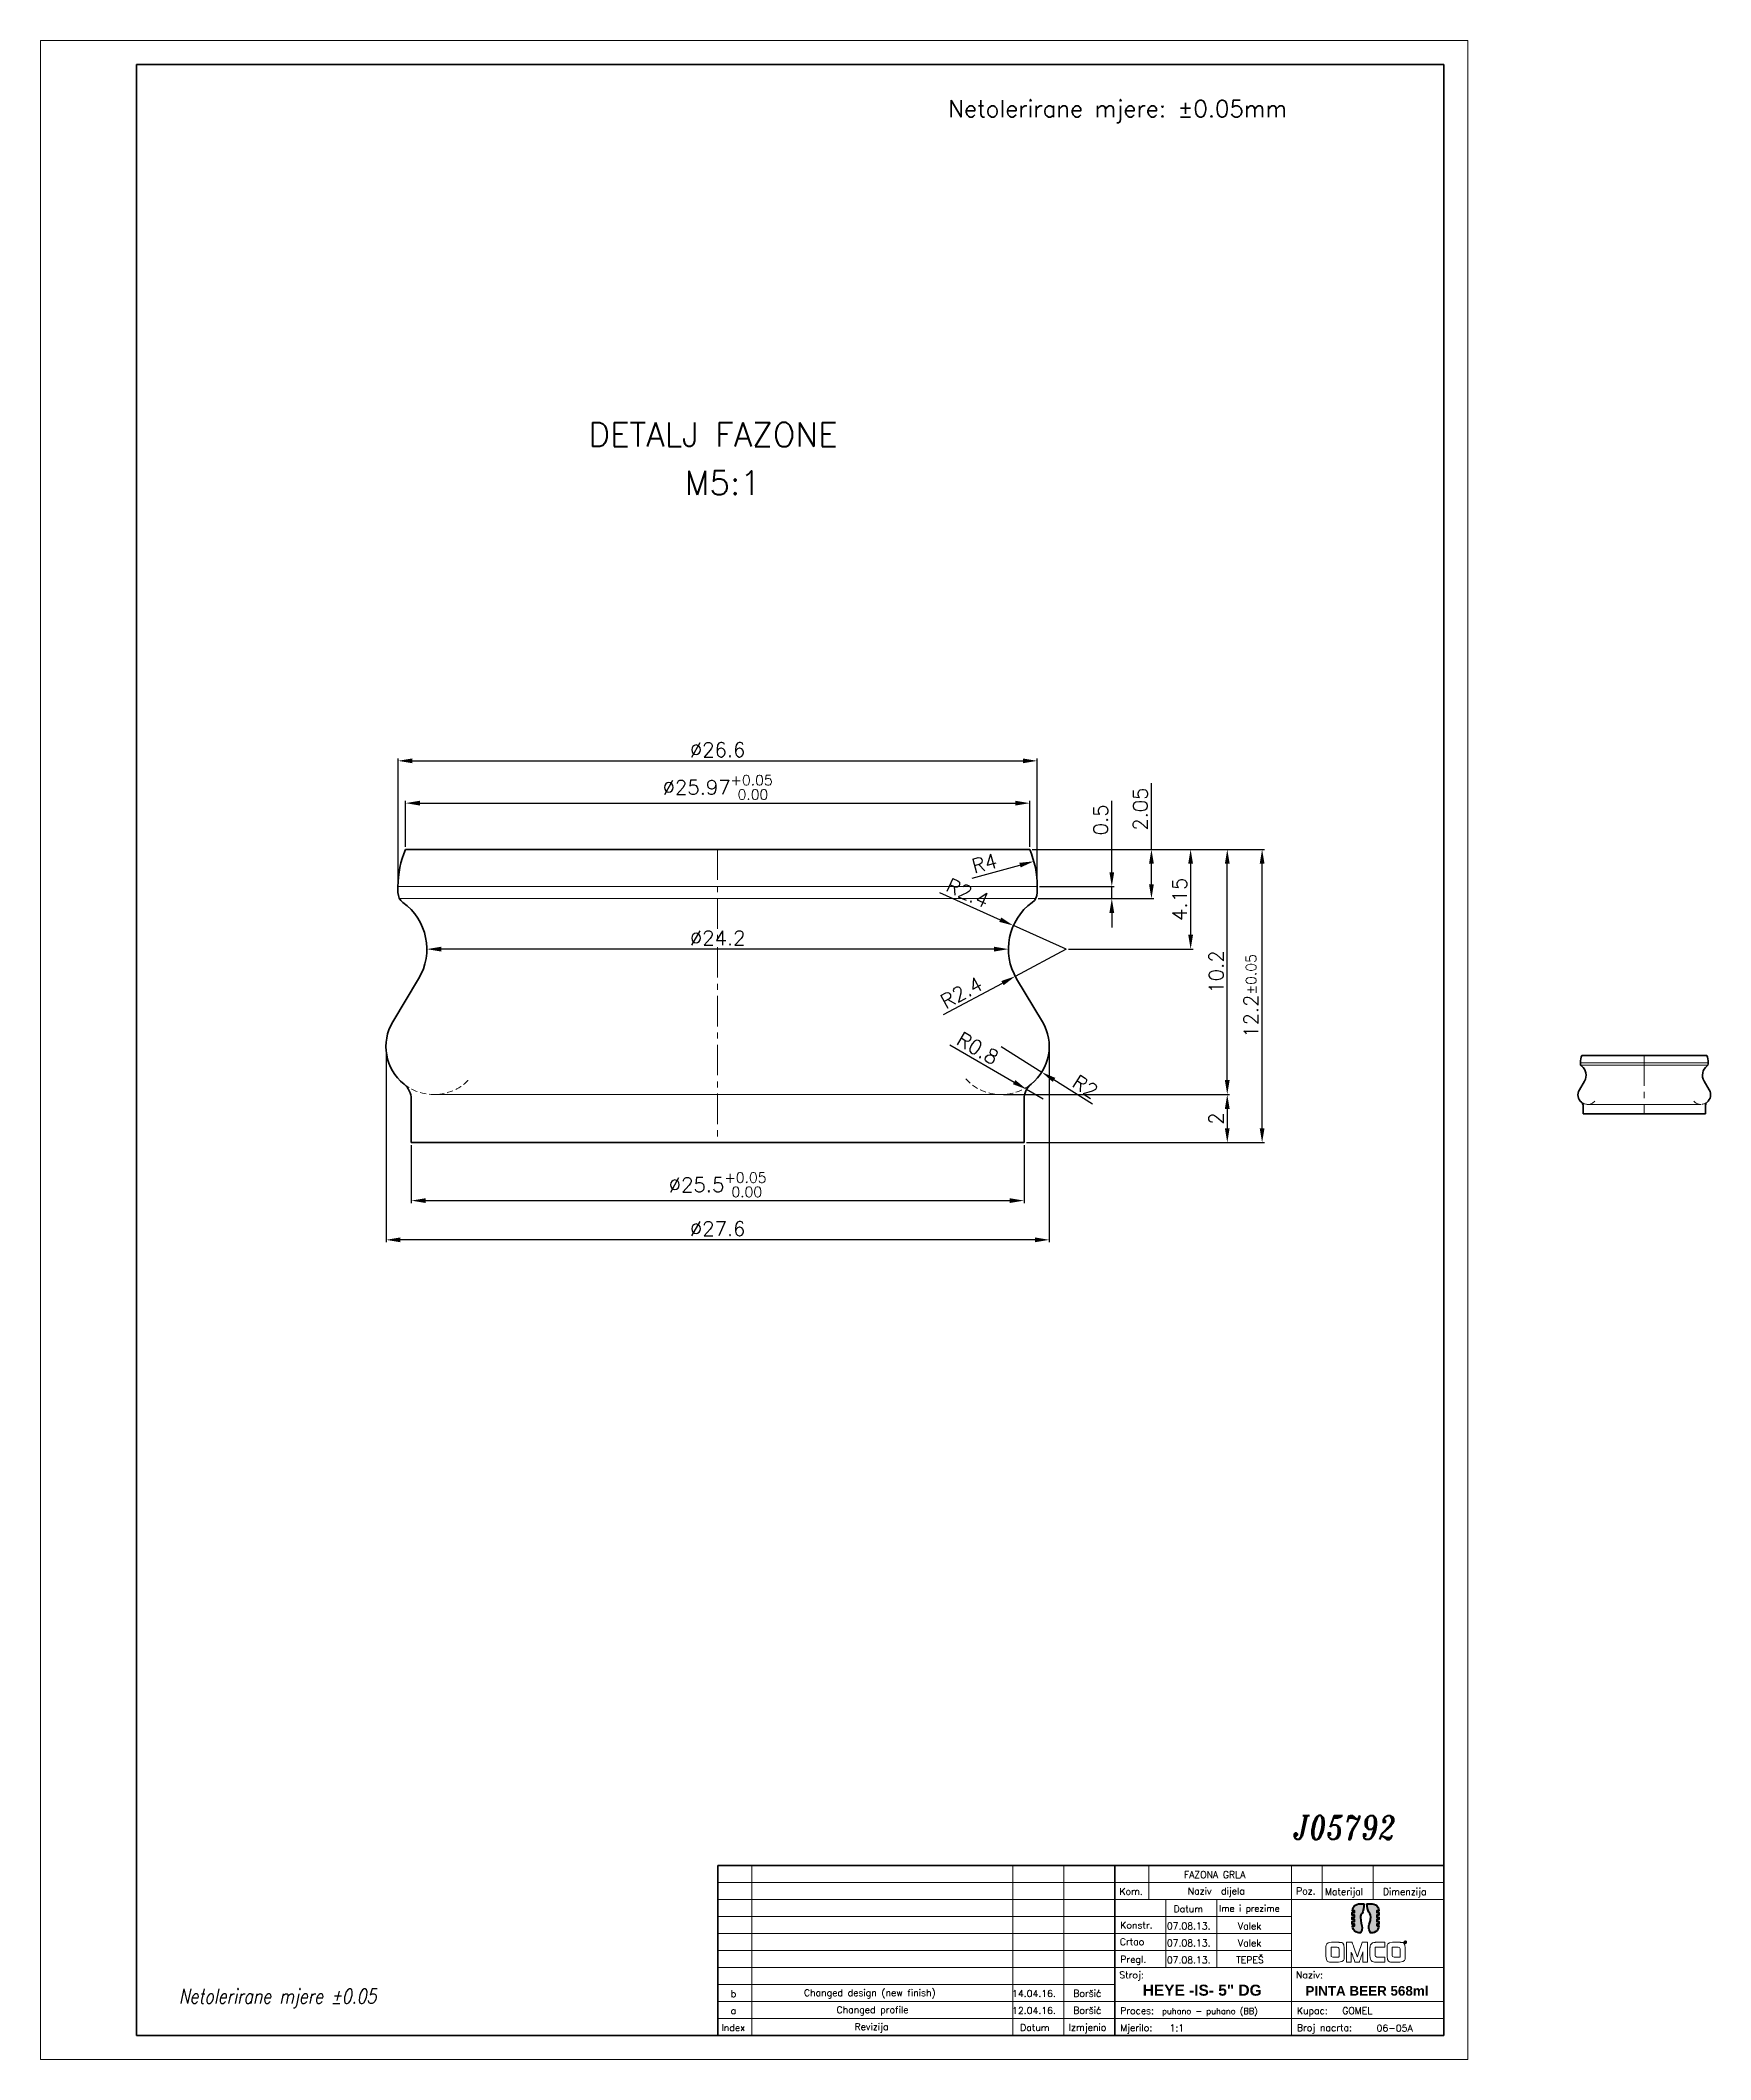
# Model space of a CAD drawing. Extents: x 678 to 1025, y 7 to 427.
import ezdxf

# ---------------------------------------------------------------- set-up
doc = ezdxf.new("R2010")
doc.units = 0
doc.header["$LTSCALE"] = 0.2
doc.linetypes.add('CENTER', pattern=[50.8, 31.75, -6.35, 6.35, -6.35])
doc.linetypes.add('HIDDEN', pattern=[9.525, 6.35, -3.175])
doc.layers.get('0').update_dxf_attribs({"linetype": 'CONTINUOUS', "lineweight": 15})
doc.layers.get('DEFPOINTS').update_dxf_attribs({"linetype": 'CONTINUOUS'})
for name, color, linetype, lineweight in [('1', 1, 'CENTER', 15), ('2', 2, 'HIDDEN', 15), ('3', 3, 'CONTINUOUS', 35), ('4', 5, 'CONTINUOUS', 50), ('8', 250, 'CONTINUOUS', 15)]:
    doc.layers.add(name, color=color, linetype=linetype, lineweight=lineweight)
doc.styles.add('ITALICT', font='ITALICT.shx', dxfattribs={"width": 0.8, "height": 2.5})
doc.styles.add('ROMANS', font='romans.shx')
doc.dimstyles.new('MD1', dxfattribs={"dimtxt": 3, "dimasz": 3, "dimexe": 0.5, "dimexo": 0.5, "dimgap": 0.8, "dimtad": 1, "dimlfac": 0.2, "dimzin": 9, "dimdsep": 46, "dimtxsty": 'ROMANS', "dimcen": 1, "dimclrt": 256, "dimadec": 1, "dimazin": 2, "dimtfac": 1, "dimtmove": 0, "dimatfit": 3, "dimfxl": 1, "dimtolj": 1, "dimtzin": 0, "dimarcsym": 0})
doc.dimstyles.new('MD1$4', dxfattribs={"dimtxt": 3, "dimasz": 3, "dimexe": 0.5, "dimexo": 0.5, "dimgap": 0.8, "dimtad": 1, "dimlfac": 0.2, "dimzin": 9, "dimdsep": 46, "dimtxsty": 'ROMANS', "dimcen": 1, "dimclrt": 256, "dimadec": 1, "dimazin": 2, "dimtfac": 1, "dimtmove": 0, "dimatfit": 3, "dimfxl": 1, "dimtolj": 1, "dimtzin": 0, "dimarcsym": 0})

msp = doc.modelspace()

# ---------------------------------------------------------------- texts
at = {"style": 'ROMANS'}
for s, height, p in [('Netolerirane mjere: %%p0.05mm', 3.5, (866.619, 410.801)), ('DETALJ FAZONE', 5, (791.746, 342.272)), ('M5:1', 5, (811.772, 332.223)), ('Kom.', 1.414, (902.231, 41.031)), ('FAZONA GRLA', 1.414, (915.628, 44.52)), ('Naziv  dijela', 1.414, (916.444, 41.108)), ('Poz.', 1.414, (938.991, 41.134)), ('Materijal', 1.414, (944.984, 40.977)), ('Dimenzija', 1.414, (957.031, 40.98)), ('Datum', 1.414, (913.501, 37.401)), ('Ime i prezime', 1.3433, (922.949, 37.534)), ('Konstr.', 1.414, (902.402, 34.018)), ('07.08.13.', 1.414, (912.096, 33.855)), ('Valek', 1.414, (926.89, 33.855)), ('Crtao', 1.414, (902.308, 30.565)), ('07.08.13.', 1.414, (912.096, 30.32)), ('Valek', 1.414, (926.89, 30.32)), ('Pregl.', 1.414, (902.402, 26.925)), ('07.08.13.', 1.414, (912.096, 26.785)), ('TEPEŠ', 1.414, (926.497, 26.803)), ('b', 1.414, (821.361, 19.781)), ('Changed design (new finish)', 1.414, (836.593, 19.955)), ('14.04.16.', 1.414, (879.901, 19.793)), ('Boršić', 1.414, (892.623, 19.834)), ('Stroj:', 1.414, (902.209, 23.667)), ('Naziv:', 1.414, (938.973, 23.667)), ('a', 1.414, (821.361, 16.246)), ('Changed profile', 1.414, (843.366, 16.42)), ('12.04.16.', 1.414, (879.901, 16.258)), ('Boršić', 1.414, (892.623, 16.299)), ('Proces:', 1.414, (902.381, 16.215)), ('puhano - puhano (BB)', 1.25, (911.081, 16.234)), ('Kupac:', 1.414, (939.145, 16.215)), ('GOMEL', 1.414, (948.595, 16.227)), ('Index', 1.414, (819.434, 12.711)), ('Revizija', 1.414, (847.11, 12.885)), ('Datum', 1.414, (881.571, 12.723)), ('Izmjenio', 1.414, (891.69, 12.764)), ('Mjerilo:', 1.414, (902.381, 12.68)), ('1:1', 1.414, (912.649, 12.626)), ('Broj nacrta:', 1.414, (939.154, 12.678)), ('06-05A', 1.414, (955.728, 12.596))]:
    msp.add_text(s, height=height, dxfattribs=at).set_placement(p)
at = {"style": 'ITALICT', "width": 0.8}
for s, height, p in [('J05792', 5, (938.499, 52.509)), ('Netolerirane mjere %%P0.05', 3, (706.5, 18.448))]:
    msp.add_text(s, height=height, dxfattribs=at).set_placement(p)
at = {"attachment_point": 1, "style": 'ROMANS'}
for s, insert, char_height, width in [('{\\fArial|b1|i0|c238|p34;HEYE -IS- 5" DG}', (907.078, 22.35), 2.3, 46.27901), ('{\\fArial|b1|i0|c238|p34;PINTA BEER 568ml}', (940.921, 22.064), 2, 34.724)]:
    msp.add_mtext(s, dxfattribs=dict(at, insert=insert, char_height=char_height, width=width))

# ---------------------------------------------------------------- blocks, each defined once
blk = doc.blocks.new('*D2')
at = {"color": 0, "lineweight": -2, "transparency": 16777216}
for p, q in [((878.13, 207.49), (925.16, 207.49)), ((924.66, 204.49), (924.66, 200.49)), ((882.88, 197.49), (925.16, 197.49))]:
    blk.add_line(p, q, dxfattribs=at)
at = {"color": 0, "transparency": 16777216}
for points in [[(924.16, 204.49), (925.16, 204.49), (924.66, 207.49)], [(924.16, 200.49), (925.16, 200.49), (924.66, 197.49)]]:
    blk.add_solid(points, dxfattribs=at)
at = {"layer": 'DEFPOINTS', "color": 0, "transparency": 16777216}
for p in [(877.63, 207.49), (882.38, 197.49), (924.66, 197.49)]:
    blk.add_point(p, dxfattribs=at)
at = {"transparency": 16777216, "insert": (922.36, 202.49), "char_height": 3, "attachment_point": 5, "rotation": 90, "style": 'ROMANS'}
blk.add_mtext('\\A1;2', dxfattribs=at)
blk = doc.blocks.new('*D3')
at = {"color": 0, "lineweight": -2, "transparency": 16777216}
for p, q in [((884.06, 258.49), (925.16, 258.49)), ((924.66, 210.49), (924.66, 255.49)), ((878.13, 207.49), (925.16, 207.49))]:
    blk.add_line(p, q, dxfattribs=at)
at = {"color": 0, "transparency": 16777216}
for points in [[(924.16, 255.49), (925.16, 255.49), (924.66, 258.49)], [(924.16, 210.49), (925.16, 210.49), (924.66, 207.49)]]:
    blk.add_solid(points, dxfattribs=at)
at = {"layer": 'DEFPOINTS', "color": 0, "transparency": 16777216}
for p in [(883.56, 258.49), (924.66, 258.49), (877.63, 207.49)]:
    blk.add_point(p, dxfattribs=at)
at = {"transparency": 16777216, "insert": (922.36, 232.99), "char_height": 3, "attachment_point": 5, "rotation": 90, "style": 'ROMANS'}
blk.add_mtext('\\A1;10.2', dxfattribs=at)
blk = doc.blocks.new('*D4')
at = {"color": 0, "lineweight": -2, "transparency": 16777216}
for p, q in [((884.06, 258.49), (932.41, 258.49)), ((931.91, 200.49), (931.91, 255.49)), ((882.88, 197.49), (932.41, 197.49))]:
    blk.add_line(p, q, dxfattribs=at)
at = {"color": 0, "transparency": 16777216}
for points in [[(931.41, 255.49), (932.41, 255.49), (931.91, 258.49)], [(931.41, 200.49), (932.41, 200.49), (931.91, 197.49)]]:
    blk.add_solid(points, dxfattribs=at)
at = {"layer": 'DEFPOINTS', "color": 0, "transparency": 16777216}
for p in [(883.56, 258.49), (931.91, 258.49), (882.38, 197.49)]:
    blk.add_point(p, dxfattribs=at)
at = {"transparency": 16777216, "insert": (929.61, 227.99), "char_height": 3, "attachment_point": 5, "rotation": 90, "style": 'ROMANS'}
blk.add_mtext('\\A1;12.2{}{\\H0.71x;\\C3;%%p0.05}', dxfattribs=at)
blk = doc.blocks.new('*D5')
at = {"color": 0, "lineweight": -2, "transparency": 16777216}
for p, q in [((754.88, 196.99), (754.88, 184.93)), ((882.38, 196.99), (882.38, 184.93)), ((757.88, 185.43), (879.38, 185.43))]:
    blk.add_line(p, q, dxfattribs=at)
at = {"color": 0, "transparency": 16777216}
for points in [[(757.88, 185.93), (757.88, 184.93), (754.88, 185.43)], [(879.38, 185.93), (879.38, 184.93), (882.38, 185.43)]]:
    blk.add_solid(points, dxfattribs=at)
at = {"layer": 'DEFPOINTS', "color": 0, "transparency": 16777216}
for p in [(754.88, 197.49), (882.38, 197.49), (882.38, 185.43)]:
    blk.add_point(p, dxfattribs=at)
at = {"transparency": 16777216, "insert": (818.63, 188.72), "char_height": 3, "attachment_point": 5, "style": 'ROMANS'}
blk.add_mtext('\\A1;%%c25.5{}{\\H0.71x;\\C3;\\S+0.05^  0.00;}', dxfattribs=at)
blk = doc.blocks.new('*D6')
at = {"color": 0, "lineweight": -2, "transparency": 16777216}
for p, q in [((749.63, 216.99), (749.63, 176.77)), ((887.63, 216.99), (887.63, 176.77)), ((884.63, 177.27), (752.63, 177.27))]:
    blk.add_line(p, q, dxfattribs=at)
at = {"color": 0, "transparency": 16777216}
for points in [[(752.63, 177.77), (752.63, 176.77), (749.63, 177.27)], [(884.63, 177.77), (884.63, 176.77), (887.63, 177.27)]]:
    blk.add_solid(points, dxfattribs=at)
at = {"layer": 'DEFPOINTS', "color": 0, "transparency": 16777216}
for p in [(749.63, 217.49), (887.63, 217.49), (749.63, 177.27)]:
    blk.add_point(p, dxfattribs=at)
at = {"transparency": 16777216, "insert": (818.63, 179.57), "char_height": 3, "attachment_point": 5, "style": 'ROMANS'}
blk.add_mtext('\\A1;%%c27.6', dxfattribs=at)
blk = doc.blocks.new('*D7')
at = {"color": 0, "lineweight": -2, "transparency": 16777216}
for p, q in [((752.13, 251.24), (752.13, 277.4)), ((885.13, 251.24), (885.13, 277.4)), ((755.13, 276.9), (882.13, 276.9))]:
    blk.add_line(p, q, dxfattribs=at)
at = {"color": 0, "transparency": 16777216}
for points in [[(755.13, 277.4), (755.13, 276.4), (752.13, 276.9)], [(882.13, 277.4), (882.13, 276.4), (885.13, 276.9)]]:
    blk.add_solid(points, dxfattribs=at)
at = {"layer": 'DEFPOINTS', "color": 0, "transparency": 16777216}
for p in [(885.13, 276.9), (752.13, 250.74), (885.13, 250.74)]:
    blk.add_point(p, dxfattribs=at)
at = {"transparency": 16777216, "insert": (818.63, 279.2), "char_height": 3, "attachment_point": 5, "style": 'ROMANS'}
blk.add_mtext('\\A1;%%c26.6', dxfattribs=at)
blk = doc.blocks.new('*D8')
at = {"color": 0, "lineweight": -2, "transparency": 16777216}
for p, q in [((753.69, 258.99), (753.69, 268.6)), ((756.69, 268.1), (880.56, 268.1)), ((883.56, 258.99), (883.56, 268.6))]:
    blk.add_line(p, q, dxfattribs=at)
at = {"color": 0, "transparency": 16777216}
for points in [[(756.69, 268.6), (756.69, 267.6), (753.69, 268.1)], [(880.56, 268.6), (880.56, 267.6), (883.56, 268.1)]]:
    blk.add_solid(points, dxfattribs=at)
at = {"layer": 'DEFPOINTS', "color": 0, "transparency": 16777216}
for p in [(883.56, 268.1), (753.69, 258.49), (883.56, 258.49)]:
    blk.add_point(p, dxfattribs=at)
at = {"transparency": 16777216, "insert": (818.63, 271.39), "char_height": 3, "attachment_point": 5, "style": 'ROMANS'}
blk.add_mtext('\\A1;%%c25.97{}{\\H0.71x;\\C3;\\S+0.05^  0.00;}', dxfattribs=at)
blk = doc.blocks.new('*D9')
at = {"color": 0, "lineweight": -2, "transparency": 16777216}
blk.add_line((876.13, 237.74), (761.13, 237.74), dxfattribs=at)
at = {"color": 0, "transparency": 16777216}
for points in [[(761.13, 238.24), (761.13, 237.24), (758.13, 237.74)], [(876.13, 238.24), (876.13, 237.24), (879.13, 237.74)]]:
    blk.add_solid(points, dxfattribs=at)
at = {"layer": 'DEFPOINTS', "color": 0, "transparency": 16777216}
for p in [(758.13, 237.74), (758.13, 237.74), (879.13, 237.74)]:
    blk.add_point(p, dxfattribs=at)
at = {"transparency": 16777216, "insert": (818.63, 240.04), "char_height": 3, "attachment_point": 5, "style": 'ROMANS'}
blk.add_mtext('\\A1;%%c24.2', dxfattribs=at)
blk = doc.blocks.new('*D10')
at = {"color": 0, "lineweight": -2, "transparency": 16777216}
for p, q in [((908.89, 258.49), (908.89, 272.23)), ((884.06, 258.49), (909.39, 258.49)), ((908.89, 251.24), (908.89, 255.49)), ((885.29, 248.24), (909.39, 248.24))]:
    blk.add_line(p, q, dxfattribs=at)
at = {"color": 0, "transparency": 16777216}
for points in [[(908.39, 255.49), (909.39, 255.49), (908.89, 258.49)], [(908.39, 251.24), (909.39, 251.24), (908.89, 248.24)]]:
    blk.add_solid(points, dxfattribs=at)
at = {"layer": 'DEFPOINTS', "color": 0, "transparency": 16777216}
for p in [(883.56, 258.49), (884.79, 248.24), (908.89, 248.24)]:
    blk.add_point(p, dxfattribs=at)
at = {"transparency": 16777216, "insert": (906.59, 266.86), "char_height": 3, "attachment_point": 5, "rotation": 90, "style": 'ROMANS'}
blk.add_mtext('\\A1;2.05', dxfattribs=at)
blk = doc.blocks.new('*D11')
at = {"color": 0, "lineweight": -2, "transparency": 16777216}
for p, q in [((900.64, 253.74), (900.64, 268.57)), ((885.29, 248.24), (901.14, 248.24)), ((885.63, 250.74), (901.14, 250.74)), ((900.64, 248.24), (900.64, 250.74)), ((900.64, 245.24), (900.64, 242.24))]:
    blk.add_line(p, q, dxfattribs=at)
at = {"color": 0, "transparency": 16777216}
for points in [[(900.14, 253.74), (901.14, 253.74), (900.64, 250.74)], [(900.14, 245.24), (901.14, 245.24), (900.64, 248.24)]]:
    blk.add_solid(points, dxfattribs=at)
at = {"layer": 'DEFPOINTS', "color": 0, "transparency": 16777216}
for p in [(884.79, 248.24), (885.13, 250.74), (900.64, 248.24)]:
    blk.add_point(p, dxfattribs=at)
at = {"transparency": 16777216, "insert": (898.34, 264.62), "char_height": 3, "attachment_point": 5, "rotation": 90, "style": 'ROMANS'}
blk.add_mtext('\\A1;0.5', dxfattribs=at)
blk = doc.blocks.new('*D12')
at = {"color": 0, "lineweight": -2, "transparency": 16777216}
for p, q in [((884.06, 258.49), (917.54, 258.49)), ((917.04, 255.49), (917.04, 240.74)), ((891.63, 237.74), (917.54, 237.74))]:
    blk.add_line(p, q, dxfattribs=at)
at = {"color": 0, "transparency": 16777216}
for points in [[(916.54, 255.49), (917.54, 255.49), (917.04, 258.49)], [(916.54, 240.74), (917.54, 240.74), (917.04, 237.74)]]:
    blk.add_solid(points, dxfattribs=at)
at = {"layer": 'DEFPOINTS', "color": 0, "transparency": 16777216}
for p in [(883.56, 258.49), (891.13, 237.74), (917.04, 237.74)]:
    blk.add_point(p, dxfattribs=at)
at = {"transparency": 16777216, "insert": (914.74, 248.11), "char_height": 3, "attachment_point": 5, "rotation": 90, "style": 'ROMANS'}
blk.add_mtext('\\A1;4.15', dxfattribs=at)
blk = doc.blocks.new('*D13')
at = {"color": 0, "lineweight": -2, "transparency": 16777216}
for p, q in [((891.13, 237.74), (880.54, 232.08)), ((865.65, 224.12), (877.9, 230.67))]:
    blk.add_line(p, q, dxfattribs=at)
at = {"color": 0, "transparency": 16777216}
blk.add_solid([(877.66, 231.11), (878.13, 230.23), (880.54, 232.08)], dxfattribs=at)
at = {"layer": 'DEFPOINTS', "color": 0, "transparency": 16777216}
for p in [(891.13, 237.74), (880.54, 232.08)]:
    blk.add_point(p, dxfattribs=at)
at = {"transparency": 16777216, "insert": (869.37, 228.71), "char_height": 3, "attachment_point": 5, "rotation": 28.1319, "style": 'ROMANS'}
blk.add_mtext('\\A1;R2.4', dxfattribs=at)
blk = doc.blocks.new('*D14')
at = {"color": 0, "lineweight": -2, "transparency": 16777216}
for p, q in [((864.76, 249.53), (877.43, 243.86)), ((891.13, 237.74), (880.17, 242.64))]:
    blk.add_line(p, q, dxfattribs=at)
at = {"color": 0, "transparency": 16777216}
blk.add_solid([(877.64, 244.32), (877.23, 243.41), (880.17, 242.64)], dxfattribs=at)
at = {"layer": 'DEFPOINTS', "color": 0, "transparency": 16777216}
for p in [(880.17, 242.64), (891.13, 237.74)]:
    blk.add_point(p, dxfattribs=at)
at = {"transparency": 16777216, "insert": (870.66, 249.41), "char_height": 3, "attachment_point": 5, "rotation": 335.9111, "style": 'ROMANS'}
blk.add_mtext('\\A1;R2.4', dxfattribs=at)
blk = doc.blocks.new('*D15')
at = {"color": 0, "lineweight": -2, "transparency": 16777216}
blk.add_line((871.56, 252.49), (881.53, 255.21), dxfattribs=at)
at = {"color": 0, "transparency": 16777216}
blk.add_solid([(881.4, 255.69), (881.66, 254.73), (884.42, 256)], dxfattribs=at)
at = {"layer": 'DEFPOINTS', "color": 0, "transparency": 16777216}
for p in [(884.42, 256), (865.13, 250.74)]:
    blk.add_point(p, dxfattribs=at)
at = {"transparency": 16777216, "insert": (874.14, 255.58), "char_height": 3, "attachment_point": 5, "rotation": 15.2411, "style": 'ROMANS'}
blk.add_mtext('\\A1;R4', dxfattribs=at)
blk = doc.blocks.new('*D16')
at = {"color": 0, "lineweight": -2, "transparency": 16777216}
for p, q in [((877.63, 217.49), (886.08, 212.14)), ((896.61, 205.49), (888.61, 210.54))]:
    blk.add_line(p, q, dxfattribs=at)
at = {"color": 0, "transparency": 16777216}
blk.add_solid([(888.88, 210.96), (888.35, 210.12), (886.08, 212.14)], dxfattribs=at)
at = {"layer": 'DEFPOINTS', "color": 0, "transparency": 16777216}
for p in [(877.63, 217.49), (886.08, 212.14)]:
    blk.add_point(p, dxfattribs=at)
at = {"transparency": 16777216, "insert": (895.11, 209.15), "char_height": 3, "attachment_point": 5, "rotation": 327.6882, "style": 'ROMANS'}
blk.add_mtext('\\A1;R2', dxfattribs=at)
blk = doc.blocks.new('*D17')
at = {"color": 0, "lineweight": -2, "transparency": 16777216}
for p, q in [((866.95, 217.82), (880.32, 210.07)), ((886.38, 206.56), (882.92, 208.57))]:
    blk.add_line(p, q, dxfattribs=at)
at = {"color": 0, "transparency": 16777216}
blk.add_solid([(880.57, 210.5), (880.07, 209.64), (882.92, 208.57)], dxfattribs=at)
at = {"layer": 'DEFPOINTS', "color": 0, "transparency": 16777216}
for p in [(882.92, 208.57), (886.38, 206.56)]:
    blk.add_point(p, dxfattribs=at)
at = {"transparency": 16777216, "insert": (872.75, 217.11), "char_height": 3, "attachment_point": 5, "rotation": 329.9053, "style": 'ROMANS'}
blk.add_mtext('\\A1;R0.8', dxfattribs=at)

# ---------------------------------------------------------------- dimensions: what is measured, and where the dimension line sits
for base, p1, p2, text, override, picture, middle in [((885.126, 276.898), (752.126, 250.739), (885.126, 250.739), '%%c<>', {"dimdec": 1}, '*D7', (818.626, 279.198)), ((883.5637, 268.1047), (753.6889, 258.4892), (883.5637, 258.4892), '<>{}{\\H0.71x;\\C3;\\S+0.05^  0.00;}', {"dimpost": '%%c<>', "dimtp": 0.05, "dimtm": 0}, '*D8', (818.6263, 271.3897)), ((749.626, 177.274), (887.626, 217.489), (749.626, 217.489), '%%c<>', {"dimdec": 1}, '*D6', (818.626, 179.574)), ((882.376, 185.434), (754.876, 197.489), (882.376, 197.489), '%%c<>{}{\\H0.71x;\\C3;\\S+0.05^  0.00;}', {"dimtp": 0.05, "dimtm": 0}, '*D5', (818.626, 188.719))]:
    dim = msp.add_linear_dim(base=base, p1=p1, p2=p2, text=text, dimstyle='MD1', override=override)
    dim.commit()
    dim.dimension.update_dxf_attribs({"geometry": picture, "text_midpoint": middle})
for base, p1, picture, middle in [((908.89, 248.239), (883.564, 258.489), '*D10', (908.89, 266.861)), ((900.644, 248.239), (885.126, 250.739), '*D11', (900.644, 264.625))]:
    dim = msp.add_linear_dim(base=base, p1=p1, p2=(884.793, 248.239), angle=90, dimstyle='MD1')
    dim.commit()
    dim.dimension.update_dxf_attribs({"geometry": picture, "text_midpoint": middle, "dimtype": 160})
for center, mpoint, picture, middle in [((865.126, 250.739), (884.423, 255.997), '*D15', (874.744, 253.36)), ((886.376, 206.56), (882.916, 208.566), '*D17', (871.599, 215.125))]:
    dim = msp.add_radius_dim(center=center, mpoint=mpoint, dimstyle='MD1$4')
    dim.commit()
    dim.dimension.update_dxf_attribs({"geometry": picture, "text_midpoint": middle, "dimtype": 164})
for base, p2, override, picture, middle in [((924.66, 258.489), (883.564, 258.489), {"dimdec": 1, "dimtp": 0.05, "dimtm": 0}, '*D3', (922.36, 232.989)), ((924.66, 197.489), (882.376, 197.489), {"dimdec": 1, "dimtp": 0.05}, '*D2', (922.36, 202.489))]:
    dim = msp.add_linear_dim(base=base, p1=(877.626, 207.489), p2=p2, angle=90, dimstyle='MD1', override=override)
    dim.commit()
    dim.dimension.update_dxf_attribs({"geometry": picture, "text_midpoint": middle})
dim = msp.add_linear_dim(base=(931.913, 258.489), p1=(882.376, 197.489), p2=(883.564, 258.489), angle=90, text='<>{}{\\H0.71x;\\C3;%%p0.05}', dimstyle='MD1', override={"dimdec": 1, "dimtp": 0.05, "dimtm": 0.05})
dim.commit()
dim.dimension.update_dxf_attribs({"geometry": '*D4', "text_midpoint": (929.613, 227.989)})
dim = msp.add_linear_dim(base=(917.042, 237.739), p1=(883.564, 258.489), p2=(891.126, 237.739), angle=90, dimstyle='MD1')
dim.commit()
dim.dimension.update_dxf_attribs({"geometry": '*D12', "text_midpoint": (914.742, 248.114)})
for center, mpoint, picture, middle in [((891.126, 237.739), (880.171, 242.637), '*D14', (870.664, 249.407)), ((891.126, 237.739), (880.544, 232.081), '*D13', (869.368, 228.714)), ((877.626, 217.489), (886.078, 212.144), '*D16', (895.107, 209.155))]:
    dim = msp.add_radius_dim(center=center, mpoint=mpoint, dimstyle='MD1$4')
    dim.commit()
    dim.dimension.update_dxf_attribs({"geometry": picture, "text_midpoint": middle})
dim = msp.add_linear_dim(base=(758.126, 237.739), p1=(879.126, 237.739), p2=(758.126, 237.739), dimstyle='MD1', override={"dimpost": '%%c<>'})
dim.commit()
dim.dimension.update_dxf_attribs({"geometry": '*D9', "text_midpoint": (818.626, 240.039)})

# ---------------------------------------------------------------- hatches: boundary and pattern name
at = {"layer": '4'}
h = msp.add_hatch(color=142, dxfattribs=at)
edge = h.paths.add_edge_path()
edge.add_spline(control_points=[(950.69, 34.588), (950.69, 34.588), (950.69, 34.588), (950.69, 34.588), (950.69, 34.588), (950.847, 33.196), (952.077, 33.124), (952.259, 33.124), (952.259, 33.124), (952.259, 33.124), (952.395, 33.124), (952.395, 33.124), (952.395, 33.124), (953.041, 34.053), (952.391, 35.407), (952.391, 36.374), (952.391, 36.374), (952.391, 37.134), (953.06, 37.338), (953.133, 39.161), (953.133, 39.161), (952.361, 39.161), (952.361, 39.161), (952.361, 39.161), (951.058, 39.161), (950.761, 38.156), (950.693, 37.697)], knot_values=[0.8095238, 0.8095238, 0.8095238, 0.8095238, 0.8095238, 0.8095238, 0.8095238, 0.8095238, 0.8571429, 0.8571429, 0.8571429, 0.8571429, 0.9047619, 0.9047619, 0.9047619, 0.9047619, 0.952381, 0.952381, 0.952381, 0.952381, 1, 1, 1, 1.047619, 1.047619, 1.047619, 1.047619, 1.0952381, 1.0952381, 1.0952381, 1.0952381], degree=3, periodic=0)
edge.add_spline(control_points=[(950.693, 37.697), (950.693, 37.697), (951.135, 37.697), (951.135, 37.697)], knot_values=[0.0952381, 0.0952381, 0.0952381, 0.0952381, 0.1428571, 0.1428571, 0.1428571, 0.1428571], degree=3, periodic=0)
edge.add_spline(control_points=[(951.135, 37.697), (951.135, 37.697), (951.135, 37.697), (951.135, 37.697), (951.135, 37.697), (951.135, 37.697), (951.135, 37.328), (951.135, 37.328)], knot_values=[0.1428571, 0.1428571, 0.1428571, 0.1428571, 0.1428571, 0.1428571, 0.1428571, 0.1428571, 0.1904762, 0.1904762, 0.1904762, 0.1904762], degree=3, periodic=0)
edge.add_spline(control_points=[(951.135, 37.328), (951.135, 37.328), (951.135, 37.328), (951.135, 37.328), (951.135, 37.328), (951.135, 37.328), (950.673, 37.328), (950.673, 37.328)], knot_values=[0.1904762, 0.1904762, 0.1904762, 0.1904762, 0.1904762, 0.1904762, 0.1904762, 0.1904762, 0.2380952, 0.2380952, 0.2380952, 0.2380952], degree=3, periodic=0)
edge.add_spline(control_points=[(950.673, 37.328), (950.673, 37.328), (950.673, 37.328), (950.673, 37.328), (950.673, 37.328), (950.673, 37.328), (950.673, 36.784), (950.673, 36.784)], knot_values=[0.2380952, 0.2380952, 0.2380952, 0.2380952, 0.2380952, 0.2380952, 0.2380952, 0.2380952, 0.2857143, 0.2857143, 0.2857143, 0.2857143], degree=3, periodic=0)
edge.add_spline(control_points=[(950.673, 36.784), (950.673, 36.784), (950.673, 36.784), (950.673, 36.784), (950.673, 36.784), (950.673, 36.784), (951.135, 36.784), (951.135, 36.784)], knot_values=[0.2857143, 0.2857143, 0.2857143, 0.2857143, 0.2857143, 0.2857143, 0.2857143, 0.2857143, 0.3333333, 0.3333333, 0.3333333, 0.3333333], degree=3, periodic=0)
edge.add_spline(control_points=[(951.135, 36.784), (951.135, 36.784), (951.135, 36.784), (951.135, 36.784), (951.135, 36.784), (951.135, 36.784), (951.135, 36.414), (951.135, 36.414)], knot_values=[0.3333333, 0.3333333, 0.3333333, 0.3333333, 0.3333333, 0.3333333, 0.3333333, 0.3333333, 0.3809524, 0.3809524, 0.3809524, 0.3809524], degree=3, periodic=0)
edge.add_spline(control_points=[(951.135, 36.414), (951.135, 36.414), (951.135, 36.414), (951.135, 36.414), (951.135, 36.414), (951.135, 36.414), (950.673, 36.414), (950.673, 36.414)], knot_values=[0.3809524, 0.3809524, 0.3809524, 0.3809524, 0.3809524, 0.3809524, 0.3809524, 0.3809524, 0.4285714, 0.4285714, 0.4285714, 0.4285714], degree=3, periodic=0)
edge.add_spline(control_points=[(950.673, 36.414), (950.673, 36.414), (950.673, 36.414), (950.673, 36.414), (950.673, 36.414), (950.673, 36.414), (950.673, 35.871), (950.673, 35.871)], knot_values=[0.4285714, 0.4285714, 0.4285714, 0.4285714, 0.4285714, 0.4285714, 0.4285714, 0.4285714, 0.4761905, 0.4761905, 0.4761905, 0.4761905], degree=3, periodic=0)
edge.add_spline(control_points=[(950.673, 35.871), (950.673, 35.871), (950.673, 35.871), (950.673, 35.871), (950.673, 35.871), (950.673, 35.871), (951.135, 35.871), (951.135, 35.871)], knot_values=[0.4761905, 0.4761905, 0.4761905, 0.4761905, 0.4761905, 0.4761905, 0.4761905, 0.4761905, 0.5238095, 0.5238095, 0.5238095, 0.5238095], degree=3, periodic=0)
edge.add_spline(control_points=[(951.135, 35.871), (951.135, 35.871), (951.135, 35.871), (951.135, 35.871), (951.135, 35.871), (951.135, 35.871), (951.135, 35.501), (951.135, 35.501)], knot_values=[0.5238095, 0.5238095, 0.5238095, 0.5238095, 0.5238095, 0.5238095, 0.5238095, 0.5238095, 0.5714286, 0.5714286, 0.5714286, 0.5714286], degree=3, periodic=0)
edge.add_spline(control_points=[(951.135, 35.501), (951.135, 35.501), (951.135, 35.501), (951.135, 35.501), (951.135, 35.501), (951.135, 35.501), (950.673, 35.501), (950.673, 35.501)], knot_values=[0.5714286, 0.5714286, 0.5714286, 0.5714286, 0.5714286, 0.5714286, 0.5714286, 0.5714286, 0.6190476, 0.6190476, 0.6190476, 0.6190476], degree=3, periodic=0)
edge.add_spline(control_points=[(950.673, 35.501), (950.673, 35.501), (950.673, 35.501), (950.673, 35.501), (950.673, 35.501), (950.673, 35.501), (950.673, 34.958), (950.673, 34.958)], knot_values=[0.6190476, 0.6190476, 0.6190476, 0.6190476, 0.6190476, 0.6190476, 0.6190476, 0.6190476, 0.6666667, 0.6666667, 0.6666667, 0.6666667], degree=3, periodic=0)
edge.add_spline(control_points=[(950.673, 34.958), (950.673, 34.958), (950.673, 34.958), (950.673, 34.958), (950.673, 34.958), (950.673, 34.958), (951.135, 34.958), (951.135, 34.958)], knot_values=[0.6666667, 0.6666667, 0.6666667, 0.6666667, 0.6666667, 0.6666667, 0.6666667, 0.6666667, 0.7142857, 0.7142857, 0.7142857, 0.7142857], degree=3, periodic=0)
edge.add_spline(control_points=[(951.135, 34.958), (951.135, 34.958), (951.135, 34.958), (951.135, 34.958), (951.135, 34.958), (951.135, 34.958), (951.135, 34.588), (951.135, 34.588)], knot_values=[0.7142857, 0.7142857, 0.7142857, 0.7142857, 0.7142857, 0.7142857, 0.7142857, 0.7142857, 0.7619048, 0.7619048, 0.7619048, 0.7619048], degree=3, periodic=0)
edge.add_spline(control_points=[(951.135, 34.588), (951.135, 34.588), (951.135, 34.588), (951.135, 34.588), (951.135, 34.588), (951.135, 34.588), (950.69, 34.588), (950.69, 34.588)], knot_values=[0.7619048, 0.7619048, 0.7619048, 0.7619048, 0.7619048, 0.7619048, 0.7619048, 0.7619048, 0.8095238, 0.8095238, 0.8095238, 0.8095238], degree=3, periodic=0)
h = msp.add_hatch(color=253, dxfattribs=at)
edge = h.paths.add_edge_path()
edge.add_spline(control_points=[(955.757, 35.871), (955.757, 35.871), (955.757, 35.871), (955.757, 35.871), (955.757, 35.871), (955.757, 35.871), (956.219, 35.871), (956.219, 35.871)], knot_values=[0.2380952, 0.2380952, 0.2380952, 0.2380952, 0.2380952, 0.2380952, 0.2380952, 0.2380952, 0.2857143, 0.2857143, 0.2857143, 0.2857143], degree=3, periodic=0)
edge.add_spline(control_points=[(956.219, 35.871), (956.219, 35.871), (956.219, 35.871), (956.219, 35.871), (956.219, 35.871), (956.219, 35.871), (956.219, 36.414), (956.219, 36.414)], knot_values=[0.2857143, 0.2857143, 0.2857143, 0.2857143, 0.2857143, 0.2857143, 0.2857143, 0.2857143, 0.3333333, 0.3333333, 0.3333333, 0.3333333], degree=3, periodic=0)
edge.add_spline(control_points=[(956.219, 36.414), (956.219, 36.414), (956.219, 36.414), (956.219, 36.414), (956.219, 36.414), (956.219, 36.414), (955.757, 36.414), (955.757, 36.414)], knot_values=[0.3333333, 0.3333333, 0.3333333, 0.3333333, 0.3333333, 0.3333333, 0.3333333, 0.3333333, 0.3809524, 0.3809524, 0.3809524, 0.3809524], degree=3, periodic=0)
edge.add_spline(control_points=[(955.757, 36.414), (955.757, 36.414), (955.757, 36.414), (955.757, 36.414), (955.757, 36.414), (955.757, 36.414), (955.757, 36.784), (955.757, 36.784)], knot_values=[0.3809524, 0.3809524, 0.3809524, 0.3809524, 0.3809524, 0.3809524, 0.3809524, 0.3809524, 0.4285714, 0.4285714, 0.4285714, 0.4285714], degree=3, periodic=0)
edge.add_spline(control_points=[(955.757, 36.784), (955.757, 36.784), (955.757, 36.784), (955.757, 36.784), (955.757, 36.784), (955.757, 36.784), (956.219, 36.784), (956.219, 36.784)], knot_values=[0.4285714, 0.4285714, 0.4285714, 0.4285714, 0.4285714, 0.4285714, 0.4285714, 0.4285714, 0.4761905, 0.4761905, 0.4761905, 0.4761905], degree=3, periodic=0)
edge.add_spline(control_points=[(956.219, 36.784), (956.219, 36.784), (956.219, 36.784), (956.219, 36.784), (956.219, 36.784), (956.219, 36.784), (956.219, 37.328), (956.219, 37.328)], knot_values=[0.4761905, 0.4761905, 0.4761905, 0.4761905, 0.4761905, 0.4761905, 0.4761905, 0.4761905, 0.5238095, 0.5238095, 0.5238095, 0.5238095], degree=3, periodic=0)
edge.add_spline(control_points=[(956.219, 37.328), (956.219, 37.328), (956.219, 37.328), (956.219, 37.328), (956.219, 37.328), (956.219, 37.328), (955.757, 37.328), (955.757, 37.328)], knot_values=[0.5238095, 0.5238095, 0.5238095, 0.5238095, 0.5238095, 0.5238095, 0.5238095, 0.5238095, 0.5714286, 0.5714286, 0.5714286, 0.5714286], degree=3, periodic=0)
edge.add_spline(control_points=[(955.757, 37.328), (955.757, 37.328), (955.757, 37.328), (955.757, 37.328), (955.757, 37.328), (955.757, 37.328), (955.757, 37.697), (955.757, 37.697)], knot_values=[0.5714286, 0.5714286, 0.5714286, 0.5714286, 0.5714286, 0.5714286, 0.5714286, 0.5714286, 0.6190476, 0.6190476, 0.6190476, 0.6190476], degree=3, periodic=0)
edge.add_spline(control_points=[(955.757, 37.697), (955.757, 37.697), (955.757, 37.697), (955.757, 37.697), (955.757, 37.697), (955.757, 37.697), (956.201, 37.697), (956.201, 37.697)], knot_values=[0.6190476, 0.6190476, 0.6190476, 0.6190476, 0.6190476, 0.6190476, 0.6190476, 0.6190476, 0.6666667, 0.6666667, 0.6666667, 0.6666667], degree=3, periodic=0)
edge.add_spline(control_points=[(956.201, 37.697), (956.201, 37.697), (956.201, 37.697), (956.201, 37.697), (956.201, 37.697), (956.038, 39.081), (954.814, 39.161), (954.633, 39.161), (954.633, 39.161), (954.633, 39.161), (953.759, 39.161), (953.759, 39.161)], knot_values=[0.6666667, 0.6666667, 0.6666667, 0.6666667, 0.6666667, 0.6666667, 0.6666667, 0.6666667, 0.7142857, 0.7142857, 0.7142857, 0.7142857, 0.7619048, 0.7619048, 0.7619048, 0.7619048], degree=3, periodic=0)
edge.add_spline(control_points=[(953.759, 39.161), (953.759, 39.161), (953.759, 39.161), (953.759, 39.161), (953.759, 39.161), (953.832, 37.338), (954.501, 37.134), (954.501, 36.374), (954.501, 36.374), (954.501, 35.407), (953.851, 34.053), (954.497, 33.124), (954.497, 33.124), (954.497, 33.124), (954.541, 33.124), (954.541, 33.124), (954.541, 33.124), (955.844, 33.124), (956.135, 34.129), (956.2, 34.588)], knot_values=[0.7619048, 0.7619048, 0.7619048, 0.7619048, 0.7619048, 0.7619048, 0.7619048, 0.7619048, 0.8095238, 0.8095238, 0.8095238, 0.8095238, 0.8571429, 0.8571429, 0.8571429, 0.8571429, 0.9047619, 0.9047619, 0.9047619, 0.9047619, 0.952381, 0.952381, 0.952381, 0.952381], degree=3, periodic=0)
edge.add_spline(control_points=[(956.2, 34.588), (956.2, 34.588), (955.757, 34.588), (955.757, 34.588), (955.757, 34.588), (955.757, 34.958), (955.757, 34.958)], knot_values=[0.952381, 0.952381, 0.952381, 0.952381, 1, 1, 1, 1.047619, 1.047619, 1.047619, 1.047619], degree=3, periodic=0)
edge.add_spline(control_points=[(955.757, 34.958), (955.757, 34.958), (955.757, 34.958), (955.757, 34.958), (955.757, 34.958), (955.757, 34.958), (956.219, 34.958), (956.219, 34.958)], knot_values=[0.047619, 0.047619, 0.047619, 0.047619, 0.047619, 0.047619, 0.047619, 0.047619, 0.0952381, 0.0952381, 0.0952381, 0.0952381], degree=3, periodic=0)
edge.add_spline(control_points=[(956.219, 34.958), (956.219, 34.958), (956.219, 34.958), (956.219, 34.958), (956.219, 34.958), (956.219, 34.958), (956.219, 35.501), (956.219, 35.501)], knot_values=[0.0952381, 0.0952381, 0.0952381, 0.0952381, 0.0952381, 0.0952381, 0.0952381, 0.0952381, 0.1428571, 0.1428571, 0.1428571, 0.1428571], degree=3, periodic=0)
edge.add_spline(control_points=[(956.219, 35.501), (956.219, 35.501), (956.219, 35.501), (956.219, 35.501), (956.219, 35.501), (956.219, 35.501), (955.757, 35.501), (955.757, 35.501)], knot_values=[0.1428571, 0.1428571, 0.1428571, 0.1428571, 0.1428571, 0.1428571, 0.1428571, 0.1428571, 0.1904762, 0.1904762, 0.1904762, 0.1904762], degree=3, periodic=0)
edge.add_spline(control_points=[(955.757, 35.501), (955.757, 35.501), (955.757, 35.501), (955.757, 35.501), (955.757, 35.501), (955.757, 35.501), (955.757, 35.871), (955.757, 35.871)], knot_values=[0.1904762, 0.1904762, 0.1904762, 0.1904762, 0.1904762, 0.1904762, 0.1904762, 0.1904762, 0.2380952, 0.2380952, 0.2380952, 0.2380952], degree=3, periodic=0)

# ---------------------------------------------------------------- linework, layer by layer
at = {"linetype": 'ByBlock'}
for p, q in [((677.719, 6.758), (677.719, 426.758)), ((677.719, 426.758), (974.719, 426.758)), ((974.719, 6.758), (974.719, 426.758)), ((677.719, 6.758), (974.719, 6.758))]:
    msp.add_line(p, q, dxfattribs=at)
for p, q in [((825.715, 47.108), (825.715, 11.758)), ((880.042, 47.108), (880.042, 11.758)), ((890.647, 47.108), (890.647, 11.758)), ((908.322, 47.108), (908.322, 40.038)), ((938.016, 47.108), (938.016, 11.758)), ((944.379, 47.108), (944.379, 40.038)), ((954.984, 47.108), (954.984, 40.038)), ((818.645, 43.573), (969.719, 43.573)), ((969.719, 40.038), (818.645, 40.038)), ((911.857, 40.038), (911.857, 25.898)), ((922.462, 40.038), (922.462, 25.898)), ((818.645, 36.503), (938.016, 36.503)), ((818.645, 32.968), (938.016, 32.968)), ((818.645, 29.433), (938.016, 29.433)), ((818.645, 25.898), (969.719, 25.898)), ((901.252, 22.363), (818.645, 22.363)), ((818.645, 18.828), (969.719, 18.828)), ((818.645, 15.293), (969.719, 15.293))]:
    msp.add_line(p, q)
for points, knots in [([(947.837, 27.044), (947.837, 27.044), (946.284, 27.044), (946.284, 27.044), (946.284, 27.044), (946.151, 27.044), (945.204, 27.099), (945.204, 28.249), (945.204, 28.249), (945.204, 28.249), (945.204, 30.005), (945.204, 30.005), (945.204, 30.005), (945.204, 30.005), (945.204, 31.154), (946.353, 31.154), (946.353, 31.154), (946.353, 31.154), (947.9, 31.154), (947.9, 31.154), (947.9, 31.154), (948.032, 31.154), (948.98, 31.092), (948.98, 29.942), (948.98, 29.942), (948.98, 29.942), (948.98, 28.193), (948.98, 28.193), (948.98, 28.193), (948.98, 28.193), (948.987, 27.044), (947.837, 27.044)], [0, 0, 0, 0, 0.125, 0.125, 0.125, 0.1875, 0.25, 0.25, 0.25, 0.3125, 0.375, 0.375, 0.375, 0.4375, 0.5, 0.5, 0.5, 0.5625, 0.625, 0.625, 0.625, 0.6875, 0.75, 0.75, 0.75, 0.8125, 0.875, 0.875, 0.875, 0.9375, 1, 1, 1, 1]), ([(947.935, 29.705), (947.935, 29.705), (947.935, 30.179), (947.531, 30.179), (947.531, 30.179), (947.531, 30.179), (946.381, 30.179), (946.381, 30.179), (946.381, 30.179), (946.381, 30.179), (946.249, 30.172), (946.249, 30.04), (946.249, 30.04), (946.249, 30.04), (946.249, 28.556), (946.249, 28.556), (946.249, 28.556), (946.249, 28.556), (946.249, 28.089), (946.653, 28.089), (946.653, 28.089), (946.653, 28.089), (947.802, 28.089), (947.802, 28.089), (947.802, 28.089), (947.802, 28.089), (947.935, 28.089), (947.935, 28.221), (947.935, 28.221), (947.935, 28.221), (947.935, 29.705), (947.935, 29.705)], [0, 0, 0, 0, 0.125, 0.125, 0.125, 0.1875, 0.25, 0.25, 0.25, 0.3125, 0.375, 0.375, 0.375, 0.4375, 0.5, 0.5, 0.5, 0.5625, 0.625, 0.625, 0.625, 0.6875, 0.75, 0.75, 0.75, 0.8125, 0.875, 0.875, 0.875, 0.9375, 1, 1, 1, 1]), ([(952.896, 27.044), (952.896, 27.044), (952.896, 29.197), (952.896, 29.197), (952.896, 29.197), (952.896, 29.197), (952.143, 27.044), (952.143, 27.044), (952.143, 27.044), (952.143, 27.044), (951.237, 27.044), (951.237, 27.044), (951.237, 27.044), (951.237, 27.044), (950.471, 29.099), (950.471, 29.099), (950.471, 29.099), (950.471, 29.099), (950.471, 27.044), (950.471, 27.044), (950.471, 27.044), (950.471, 27.044), (949.502, 27.044), (949.502, 27.044), (949.502, 27.044), (949.502, 27.044), (949.502, 31.154), (949.502, 31.154), (949.502, 31.154), (949.502, 31.154), (950.624, 31.154), (950.624, 31.154), (950.624, 31.154), (950.624, 31.154), (951.704, 28.124), (951.704, 28.124), (951.704, 28.124), (951.704, 28.124), (952.735, 31.154), (952.735, 31.154), (952.735, 31.154), (952.735, 31.154), (953.836, 31.154), (953.836, 31.154), (953.836, 31.154), (953.836, 31.154), (953.836, 27.044), (953.836, 27.044), (953.836, 27.044), (953.836, 27.044), (952.896, 27.044), (952.896, 27.044)], [0, 0, 0, 0, 0.0769231, 0.0769231, 0.0769231, 0.1153846, 0.1538462, 0.1538462, 0.1538462, 0.1923077, 0.2307692, 0.2307692, 0.2307692, 0.2692308, 0.3076923, 0.3076923, 0.3076923, 0.3461538, 0.3846154, 0.3846154, 0.3846154, 0.4230769, 0.4615385, 0.4615385, 0.4615385, 0.5, 0.5384615, 0.5384615, 0.5384615, 0.5769231, 0.6153846, 0.6153846, 0.6153846, 0.6538462, 0.6923077, 0.6923077, 0.6923077, 0.7307692, 0.7692308, 0.7692308, 0.7692308, 0.8076923, 0.8461538, 0.8461538, 0.8461538, 0.8846154, 0.9230769, 0.9230769, 0.9230769, 0.9615385, 1, 1, 1, 1]), ([(957.459, 28.089), (957.459, 28.089), (955.808, 28.089), (955.808, 28.089), (955.808, 28.089), (955.404, 28.089), (955.404, 28.556), (955.404, 28.556), (955.404, 28.556), (955.404, 28.556), (955.404, 30.04), (955.404, 30.04), (955.404, 30.04), (955.404, 30.172), (955.536, 30.179), (955.536, 30.179), (955.536, 30.179), (955.536, 30.179), (957.459, 30.179), (957.459, 30.179), (957.459, 30.179), (957.459, 30.179), (957.459, 31.154), (957.459, 31.154), (957.459, 31.154), (957.459, 31.154), (955.508, 31.154), (955.508, 31.154), (955.508, 31.154), (954.359, 31.154), (954.359, 30.005), (954.359, 30.005), (954.359, 30.005), (954.359, 30.005), (954.359, 28.249), (954.359, 28.249), (954.359, 28.249), (954.359, 27.099), (955.306, 27.044), (955.439, 27.044), (955.439, 27.044), (955.439, 27.044), (957.459, 27.044), (957.459, 27.044), (957.459, 27.044), (957.459, 27.044), (957.459, 28.089), (957.459, 28.089)], [0, 0, 0, 0, 0.0833333, 0.0833333, 0.0833333, 0.125, 0.1666667, 0.1666667, 0.1666667, 0.2083333, 0.25, 0.25, 0.25, 0.2916667, 0.3333333, 0.3333333, 0.3333333, 0.375, 0.4166667, 0.4166667, 0.4166667, 0.4583333, 0.5, 0.5, 0.5, 0.5416667, 0.5833333, 0.5833333, 0.5833333, 0.625, 0.6666667, 0.6666667, 0.6666667, 0.7083333, 0.75, 0.75, 0.75, 0.7916667, 0.8333333, 0.8333333, 0.8333333, 0.875, 0.9166667, 0.9166667, 0.9166667, 0.9583333, 1, 1, 1, 1]), ([(960.546, 27.044), (960.546, 27.044), (958.992, 27.044), (958.992, 27.044), (958.992, 27.044), (958.86, 27.044), (957.912, 27.099), (957.912, 28.249), (957.912, 28.249), (957.912, 28.249), (957.912, 30.005), (957.912, 30.005), (957.912, 30.005), (957.912, 30.005), (957.912, 31.154), (959.062, 31.154), (959.062, 31.154), (959.062, 31.154), (960.609, 31.154), (960.609, 31.154), (960.609, 31.154), (960.741, 31.154), (961.688, 31.092), (961.688, 29.942), (961.688, 29.942), (961.688, 29.942), (961.688, 28.193), (961.688, 28.193), (961.688, 28.193), (961.688, 28.193), (961.695, 27.044), (960.546, 27.044)], [0, 0, 0, 0, 0.125, 0.125, 0.125, 0.1875, 0.25, 0.25, 0.25, 0.3125, 0.375, 0.375, 0.375, 0.4375, 0.5, 0.5, 0.5, 0.5625, 0.625, 0.625, 0.625, 0.6875, 0.75, 0.75, 0.75, 0.8125, 0.875, 0.875, 0.875, 0.9375, 1, 1, 1, 1]), ([(960.643, 29.705), (960.643, 29.705), (960.643, 30.179), (960.239, 30.179), (960.239, 30.179), (960.239, 30.179), (959.09, 30.179), (959.09, 30.179), (959.09, 30.179), (959.09, 30.179), (958.957, 30.172), (958.957, 30.04), (958.957, 30.04), (958.957, 30.04), (958.957, 28.556), (958.957, 28.556), (958.957, 28.556), (958.957, 28.556), (958.957, 28.089), (959.361, 28.089), (959.361, 28.089), (959.361, 28.089), (960.511, 28.089), (960.511, 28.089), (960.511, 28.089), (960.511, 28.089), (960.643, 28.089), (960.643, 28.221), (960.643, 28.221), (960.643, 28.221), (960.643, 29.705), (960.643, 29.705)], [0, 0, 0, 0, 0.125, 0.125, 0.125, 0.1875, 0.25, 0.25, 0.25, 0.3125, 0.375, 0.375, 0.375, 0.4375, 0.5, 0.5, 0.5, 0.5625, 0.625, 0.625, 0.625, 0.6875, 0.75, 0.75, 0.75, 0.8125, 0.875, 0.875, 0.875, 0.9375, 1, 1, 1, 1]), ([(961.705, 30.894), (961.552, 30.894), (961.428, 31.018), (961.428, 31.171), (961.428, 31.171), (961.428, 31.324), (961.552, 31.448), (961.705, 31.448), (961.705, 31.448), (961.858, 31.448), (961.982, 31.324), (961.982, 31.171), (961.982, 31.171), (961.982, 31.018), (961.858, 30.894), (961.705, 30.894)], [0, 0, 0, 0, 0.25, 0.25, 0.25, 0.375, 0.5, 0.5, 0.5, 0.625, 0.75, 0.75, 0.75, 0.875, 1, 1, 1, 1]), ([(961.705, 31.387), (961.586, 31.387), (961.489, 31.29), (961.489, 31.171), (961.489, 31.171), (961.489, 31.052), (961.586, 30.955), (961.705, 30.955), (961.705, 30.955), (961.824, 30.955), (961.921, 31.052), (961.921, 31.171), (961.921, 31.171), (961.921, 31.29), (961.824, 31.387), (961.705, 31.387)], [0, 0, 0, 0, 0.25, 0.25, 0.25, 0.375, 0.5, 0.5, 0.5, 0.625, 0.75, 0.75, 0.75, 0.875, 1, 1, 1, 1]), ([(961.768, 31.123), (961.768, 31.123), (961.825, 31.035), (961.825, 31.035), (961.825, 31.035), (961.825, 31.035), (961.749, 31.035), (961.749, 31.035), (961.749, 31.035), (961.749, 31.035), (961.701, 31.114), (961.701, 31.114), (961.701, 31.114), (961.701, 31.114), (961.67, 31.114), (961.67, 31.114), (961.67, 31.114), (961.67, 31.114), (961.67, 31.035), (961.67, 31.035), (961.67, 31.035), (961.67, 31.035), (961.602, 31.035), (961.602, 31.035), (961.602, 31.035), (961.602, 31.035), (961.602, 31.316), (961.602, 31.316), (961.602, 31.316), (961.602, 31.316), (961.724, 31.316), (961.724, 31.316), (961.724, 31.316), (961.747, 31.316), (961.831, 31.316), (961.831, 31.215), (961.831, 31.215), (961.831, 31.162), (961.799, 31.135), (961.768, 31.123)], [0, 0, 0, 0, 0.1, 0.1, 0.1, 0.15, 0.2, 0.2, 0.2, 0.25, 0.3, 0.3, 0.3, 0.35, 0.4, 0.4, 0.4, 0.45, 0.5, 0.5, 0.5, 0.55, 0.6, 0.6, 0.6, 0.65, 0.7, 0.7, 0.7, 0.75, 0.8, 0.8, 0.8, 0.85, 0.9, 0.9, 0.9, 0.95, 1, 1, 1, 1]), ([(961.707, 31.257), (961.707, 31.257), (961.67, 31.257), (961.67, 31.257), (961.67, 31.257), (961.67, 31.257), (961.67, 31.169), (961.67, 31.169), (961.67, 31.169), (961.67, 31.169), (961.707, 31.169), (961.707, 31.169), (961.707, 31.169), (961.743, 31.169), (961.758, 31.183), (961.758, 31.215), (961.758, 31.215), (961.758, 31.247), (961.743, 31.257), (961.707, 31.257)], [0, 0, 0, 0, 0.2, 0.2, 0.2, 0.3, 0.4, 0.4, 0.4, 0.5, 0.6, 0.6, 0.6, 0.7, 0.8, 0.8, 0.8, 0.9, 1, 1, 1, 1])]:
    msp.add_open_spline(points, degree=3, knots=knots)
at = {"layer": '1'}
for p, q in [((818.626, 258.489), (818.626, 197.489)), ((1011.429, 215.647), (1011.429, 203.447))]:
    msp.add_line(p, q, dxfattribs=at)
at = {"layer": '2'}
for centre, radius, start, end in [((759.626, 217.489), 10, 231.31781, 317.59292), ((877.626, 217.489), 10, 222.40708, 308.68219), ((999.629, 207.447), 2, 231.31781, 317.59292), ((1023.229, 207.447), 2, 222.40708, 308.68219)]:
    msp.add_arc(centre, radius, start, end, dxfattribs=at)
at = {"layer": '3', "linetype": 'ByBlock'}
for p, q in [((697.719, 11.758), (697.719, 421.758)), ((697.719, 421.758), (969.719, 421.758)), ((969.719, 11.758), (969.719, 421.758)), ((697.719, 11.758), (969.719, 11.758))]:
    msp.add_line(p, q, dxfattribs=at)
at = {"layer": '3'}
for p, q in [((818.626, 258.489), (753.689, 258.489)), ((818.626, 258.489), (883.564, 258.489)), ((752.126, 250.739), (752.126, 249.487)), ((885.126, 250.739), (885.126, 249.487)), ((756.413, 231.56), (751.054, 222.639)), ((880.84, 231.56), (886.199, 222.639)), ((1011.429, 215.647), (998.442, 215.647)), ((1011.429, 215.647), (1024.417, 215.647)), ((998.987, 210.261), (997.915, 208.477)), ((998.129, 214.097), (998.129, 213.847)), ((1023.872, 210.261), (1024.944, 208.477)), ((1024.729, 214.097), (1024.729, 213.847)), ((754.876, 197.489), (754.876, 206.56)), ((882.376, 197.489), (882.376, 206.56)), ((998.679, 203.447), (998.679, 205.261)), ((1011.429, 203.447), (998.679, 203.447)), ((1011.429, 203.447), (1024.179, 203.447)), ((1024.179, 203.447), (1024.179, 205.261)), ((818.626, 197.489), (754.876, 197.489)), ((818.626, 197.489), (882.376, 197.489)), ((818.645, 47.108), (818.645, 11.758)), ((818.645, 47.108), (969.719, 47.108)), ((901.252, 47.108), (901.252, 11.758)), ((969.719, 47.108), (969.719, 11.758)), ((818.645, 11.758), (969.719, 11.758)), ((818.645, 11.758), (969.719, 11.758))]:
    msp.add_line(p, q, dxfattribs=at)
for centre, radius, start, end in [((772.126, 250.739), 20, 157.20097, 180), ((865.126, 250.739), 20, 0, 22.79903), ((754.626, 249.487), 2.5, 180, 234.1117), ((882.626, 249.487), 2.5, 305.8883, 0), ((746.126, 237.739), 12, 329.00705, 54.1117), ((891.126, 237.739), 12, 125.8883, 210.99295), ((759.626, 217.489), 10, 149.00705, 231.31781), ((877.626, 217.489), 10, 308.68219, 30.99295), ((1002.129, 214.097), 4, 157.20097, 180), ((1020.729, 214.097), 4, 0, 22.79903), ((998.629, 213.847), 0.5, 180, 234.1117), ((996.929, 211.497), 2.4, 329.00705, 54.1117), ((1025.929, 211.497), 2.4, 125.8883, 210.99295), ((1024.229, 213.847), 0.5, 305.8883, 0), ((750.876, 206.56), 4, 0, 51.31781), ((886.376, 206.56), 4, 128.68219, 180), ((999.629, 207.447), 2, 149.00705, 231.31781), ((997.879, 205.261), 0.8, 0, 51.31781), ((1024.979, 205.261), 0.8, 128.68219, 180), ((1023.229, 207.447), 2, 308.68219, 30.99295)]:
    msp.add_arc(centre, radius, start, end, dxfattribs=at)
at = {"layer": '4', "color": 142}
msp.add_open_spline([(953.133, 39.161), (953.133, 39.161), (952.361, 39.161), (952.361, 39.161), (952.361, 39.161), (951.058, 39.161), (950.761, 38.156), (950.693, 37.697), (950.693, 37.697), (950.693, 37.697), (951.135, 37.697), (951.135, 37.697), (951.135, 37.697), (951.135, 37.697), (951.135, 37.328), (951.135, 37.328), (951.135, 37.328), (951.135, 37.328), (950.673, 37.328), (950.673, 37.328), (950.673, 37.328), (950.673, 37.328), (950.673, 36.784), (950.673, 36.784), (950.673, 36.784), (950.673, 36.784), (951.135, 36.784), (951.135, 36.784), (951.135, 36.784), (951.135, 36.784), (951.135, 36.414), (951.135, 36.414), (951.135, 36.414), (951.135, 36.414), (950.673, 36.414), (950.673, 36.414), (950.673, 36.414), (950.673, 36.414), (950.673, 35.871), (950.673, 35.871), (950.673, 35.871), (950.673, 35.871), (951.135, 35.871), (951.135, 35.871), (951.135, 35.871), (951.135, 35.871), (951.135, 35.501), (951.135, 35.501), (951.135, 35.501), (951.135, 35.501), (950.673, 35.501), (950.673, 35.501), (950.673, 35.501), (950.673, 35.501), (950.673, 34.958), (950.673, 34.958), (950.673, 34.958), (950.673, 34.958), (951.135, 34.958), (951.135, 34.958), (951.135, 34.958), (951.135, 34.958), (951.135, 34.588), (951.135, 34.588), (951.135, 34.588), (951.135, 34.588), (950.69, 34.588), (950.69, 34.588), (950.69, 34.588), (950.847, 33.196), (952.077, 33.124), (952.259, 33.124), (952.259, 33.124), (952.259, 33.124), (952.395, 33.124), (952.395, 33.124), (952.395, 33.124), (953.041, 34.053), (952.391, 35.407), (952.391, 36.374), (952.391, 36.374), (952.391, 37.134), (953.06, 37.338), (953.133, 39.161)], degree=3, knots=[0, 0, 0, 0, 0.047619, 0.047619, 0.047619, 0.0714286, 0.0952381, 0.0952381, 0.0952381, 0.1190476, 0.1428571, 0.1428571, 0.1428571, 0.1666667, 0.1904762, 0.1904762, 0.1904762, 0.2142857, 0.2380952, 0.2380952, 0.2380952, 0.2619048, 0.2857143, 0.2857143, 0.2857143, 0.3095238, 0.3333333, 0.3333333, 0.3333333, 0.3571429, 0.3809524, 0.3809524, 0.3809524, 0.4047619, 0.4285714, 0.4285714, 0.4285714, 0.452381, 0.4761905, 0.4761905, 0.4761905, 0.5, 0.5238095, 0.5238095, 0.5238095, 0.547619, 0.5714286, 0.5714286, 0.5714286, 0.5952381, 0.6190476, 0.6190476, 0.6190476, 0.6428571, 0.6666667, 0.6666667, 0.6666667, 0.6904762, 0.7142857, 0.7142857, 0.7142857, 0.7380952, 0.7619048, 0.7619048, 0.7619048, 0.7857143, 0.8095238, 0.8095238, 0.8095238, 0.8333333, 0.8571429, 0.8571429, 0.8571429, 0.8809524, 0.9047619, 0.9047619, 0.9047619, 0.9285714, 0.952381, 0.952381, 0.952381, 0.9761905, 1, 1, 1, 1], dxfattribs=at)
at = {"layer": '4', "color": 253}
msp.add_open_spline([(955.757, 34.588), (955.757, 34.588), (955.757, 34.958), (955.757, 34.958), (955.757, 34.958), (955.757, 34.958), (956.219, 34.958), (956.219, 34.958), (956.219, 34.958), (956.219, 34.958), (956.219, 35.501), (956.219, 35.501), (956.219, 35.501), (956.219, 35.501), (955.757, 35.501), (955.757, 35.501), (955.757, 35.501), (955.757, 35.501), (955.757, 35.871), (955.757, 35.871), (955.757, 35.871), (955.757, 35.871), (956.219, 35.871), (956.219, 35.871), (956.219, 35.871), (956.219, 35.871), (956.219, 36.414), (956.219, 36.414), (956.219, 36.414), (956.219, 36.414), (955.757, 36.414), (955.757, 36.414), (955.757, 36.414), (955.757, 36.414), (955.757, 36.784), (955.757, 36.784), (955.757, 36.784), (955.757, 36.784), (956.219, 36.784), (956.219, 36.784), (956.219, 36.784), (956.219, 36.784), (956.219, 37.328), (956.219, 37.328), (956.219, 37.328), (956.219, 37.328), (955.757, 37.328), (955.757, 37.328), (955.757, 37.328), (955.757, 37.328), (955.757, 37.697), (955.757, 37.697), (955.757, 37.697), (955.757, 37.697), (956.201, 37.697), (956.201, 37.697), (956.201, 37.697), (956.038, 39.081), (954.814, 39.161), (954.633, 39.161), (954.633, 39.161), (954.633, 39.161), (953.759, 39.161), (953.759, 39.161), (953.759, 39.161), (953.832, 37.338), (954.501, 37.134), (954.501, 36.374), (954.501, 36.374), (954.501, 35.407), (953.851, 34.053), (954.497, 33.124), (954.497, 33.124), (954.497, 33.124), (954.541, 33.124), (954.541, 33.124), (954.541, 33.124), (955.844, 33.124), (956.135, 34.129), (956.2, 34.588), (956.2, 34.588), (956.2, 34.588), (955.757, 34.588), (955.757, 34.588)], degree=3, knots=[0, 0, 0, 0, 0.047619, 0.047619, 0.047619, 0.0714286, 0.0952381, 0.0952381, 0.0952381, 0.1190476, 0.1428571, 0.1428571, 0.1428571, 0.1666667, 0.1904762, 0.1904762, 0.1904762, 0.2142857, 0.2380952, 0.2380952, 0.2380952, 0.2619048, 0.2857143, 0.2857143, 0.2857143, 0.3095238, 0.3333333, 0.3333333, 0.3333333, 0.3571429, 0.3809524, 0.3809524, 0.3809524, 0.4047619, 0.4285714, 0.4285714, 0.4285714, 0.452381, 0.4761905, 0.4761905, 0.4761905, 0.5, 0.5238095, 0.5238095, 0.5238095, 0.547619, 0.5714286, 0.5714286, 0.5714286, 0.5952381, 0.6190476, 0.6190476, 0.6190476, 0.6428571, 0.6666667, 0.6666667, 0.6666667, 0.6904762, 0.7142857, 0.7142857, 0.7142857, 0.7380952, 0.7619048, 0.7619048, 0.7619048, 0.7857143, 0.8095238, 0.8095238, 0.8095238, 0.8333333, 0.8571429, 0.8571429, 0.8571429, 0.8809524, 0.9047619, 0.9047619, 0.9047619, 0.9285714, 0.952381, 0.952381, 0.952381, 0.9761905, 1, 1, 1, 1], dxfattribs=at)
at = {"layer": '8'}
for p, q in [((818.626, 250.739), (752.126, 250.739)), ((818.626, 248.239), (752.46, 248.239)), ((818.626, 250.739), (885.126, 250.739)), ((818.626, 248.239), (884.793, 248.239)), ((1011.429, 214.097), (998.129, 214.097)), ((1011.429, 213.597), (998.196, 213.597)), ((1011.429, 214.097), (1024.729, 214.097)), ((1011.429, 213.597), (1024.663, 213.597)), ((759.626, 207.489), (818.626, 207.489)), ((877.626, 207.489), (818.626, 207.489)), ((999.629, 205.447), (1011.429, 205.447)), ((1023.229, 205.447), (1011.429, 205.447))]:
    msp.add_line(p, q, dxfattribs=at)

msp.set_redraw_order([(e.dxf.handle, doc.entitydb.next_handle()) for e in msp.query("TEXT MTEXT ATTDEF DIMENSION ARC_DIMENSION")])  # texts and dimensions are drawn at this point

doc.saveas('drawing.dxf')
